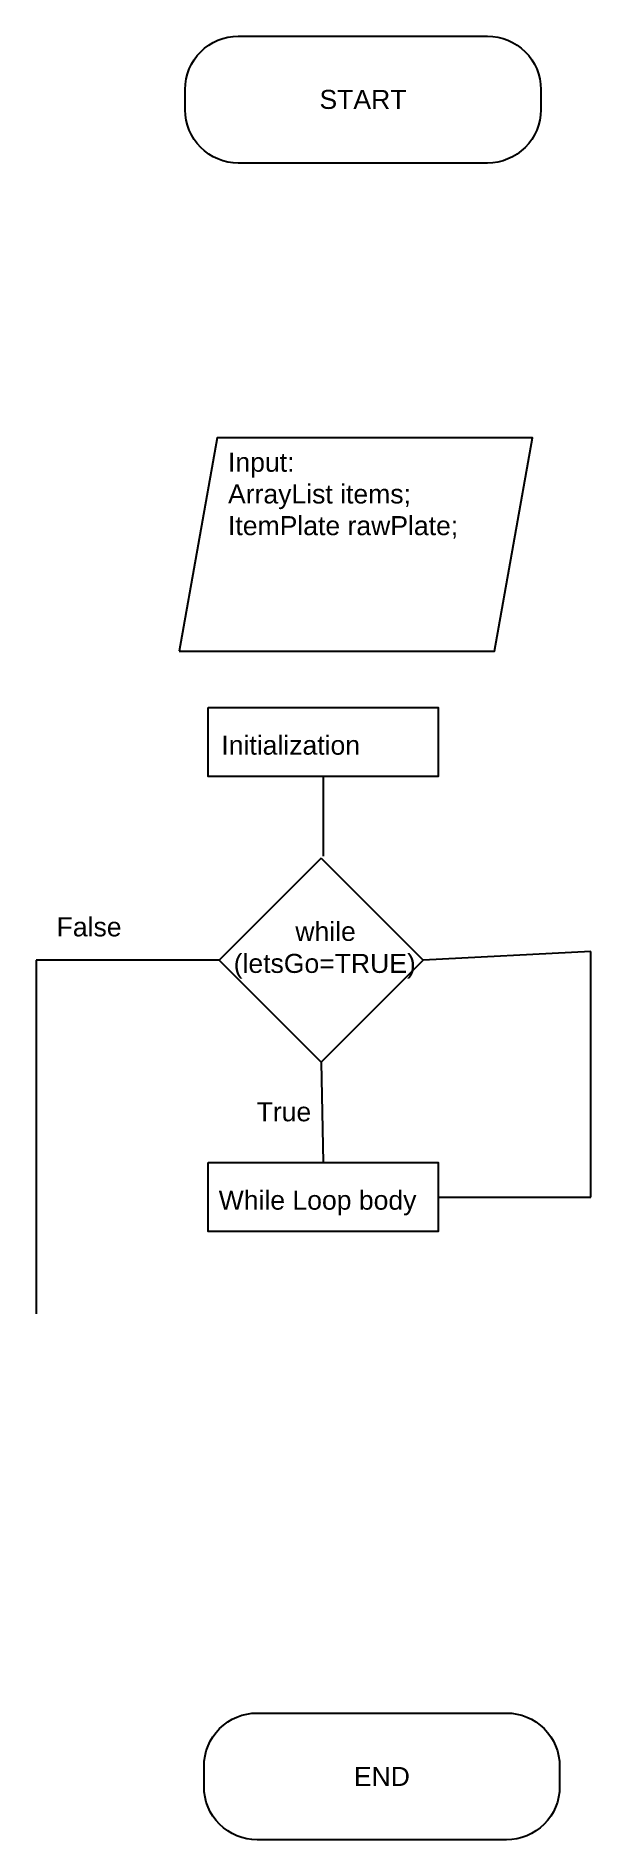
# Model space of a CAD drawing. Extents: x 513 to 1581, y 69 to 861.
# Drawn here: x 1507.6 to 1580.6, y 587.8 to 825 of the extents above; entities that cross this region are included whole.
import ezdxf

# ---------------------------------------------------------------- set-up
doc = ezdxf.new("R2010")
doc.units = 0
doc.header["$MEASUREMENT"] = 0
doc.layers.get('0').update_dxf_attribs({"linetype": 'CONTINUOUS'})
doc.styles.get("Standard").update_dxf_attribs({"font": 'arial.ttf'})

msp = doc.modelspace()

# ---------------------------------------------------------------- texts
for s, p in [('Initialization', (1531.98, 730.48)), ('False', (1510.31, 706.59)), ('True', (1536.62, 682.28)), ('While Loop body', (1531.63, 670.66))]:
    msp.add_text(s, height=2.5).set_placement(p)
at = {"char_height": 2.5}
for s, width, insert, attachment_point in [('START', 25.9788, (1550.61, 816.62), 5), ('Input:\\PArrayList items;\\PItemPlate rawPlate;', 41.2829, (1532.86, 770.18), 1), ('END', 25.9788, (1553.1, 596.14), 5)]:
    msp.add_mtext_dynamic_manual_height_columns(s, width=width, gutter_width=3823.97, heights=[0], dxfattribs=dict(at, insert=insert, attachment_point=attachment_point))

# ---------------------------------------------------------------- blocks, each defined once
blk = doc.blocks.new('*U2')
for s, p in [('while', (961.54, 706)), ('(letsGo=TRUE)', (953.43, 701.79))]:
    blk.add_text(s, height=2.5).set_placement(p)

# ---------------------------------------------------------------- linework, layer by layer
for p, q in [((1545.37, 727.62), (1545.37, 717.14)), ((1545.1, 716.87), (1531.69, 703.46)), ((1545.1, 716.87), (1558.51, 703.46)), ((1580.61, 704.6), (1558.51, 703.46)), ((1580.61, 672.32), (1580.61, 704.6)), ((1531.69, 703.46), (1507.6, 703.46)), ((1507.6, 703.46), (1507.6, 656.95)), ((1545.1, 690.05), (1531.69, 703.46)), ((1545.1, 690.05), (1558.51, 703.46)), ((1558.51, 703.46), (1558.51, 703.46)), ((1545.1, 690.05), (1545.37, 676.85)), ((1560.49, 672.32), (1580.61, 672.32))]:
    msp.add_line(p, q)
for points in [[(1534.21, 824.96), (1567, 824.96, -0.414214), (1574, 817.96), (1574, 815.27, -0.414214), (1567, 808.27), (1534.21, 808.27, -0.414214), (1527.21, 815.27), (1527.21, 817.96, -0.414214)], [(1536.7, 604.48), (1569.49, 604.48, -0.414214), (1576.49, 597.48), (1576.49, 594.8, -0.414214), (1569.49, 587.8), (1536.7, 587.8, -0.414214), (1529.7, 594.8), (1529.7, 597.48, -0.414214)]]:
    msp.add_lwpolyline(points, format="xyb", close=True)
for points in [[(1526.44, 744.09), (1567.9, 744.09), (1572.9, 772.15), (1531.44, 772.15)], [(1530.25, 736.67), (1560.49, 736.67), (1560.49, 727.62), (1530.25, 727.62)], [(1530.25, 676.85), (1560.49, 676.85), (1560.49, 667.8), (1530.25, 667.8)]]:
    msp.add_lwpolyline(points, close=True)

# ---------------------------------------------------------------- block references
msp.add_blockref('*U2', (580.17, 0))

msp.set_redraw_order([(e.dxf.handle, doc.entitydb.next_handle()) for e in msp.query("TEXT MTEXT ATTDEF DIMENSION ARC_DIMENSION")])  # texts and dimensions are drawn at this point

doc.saveas('drawing.dxf')
